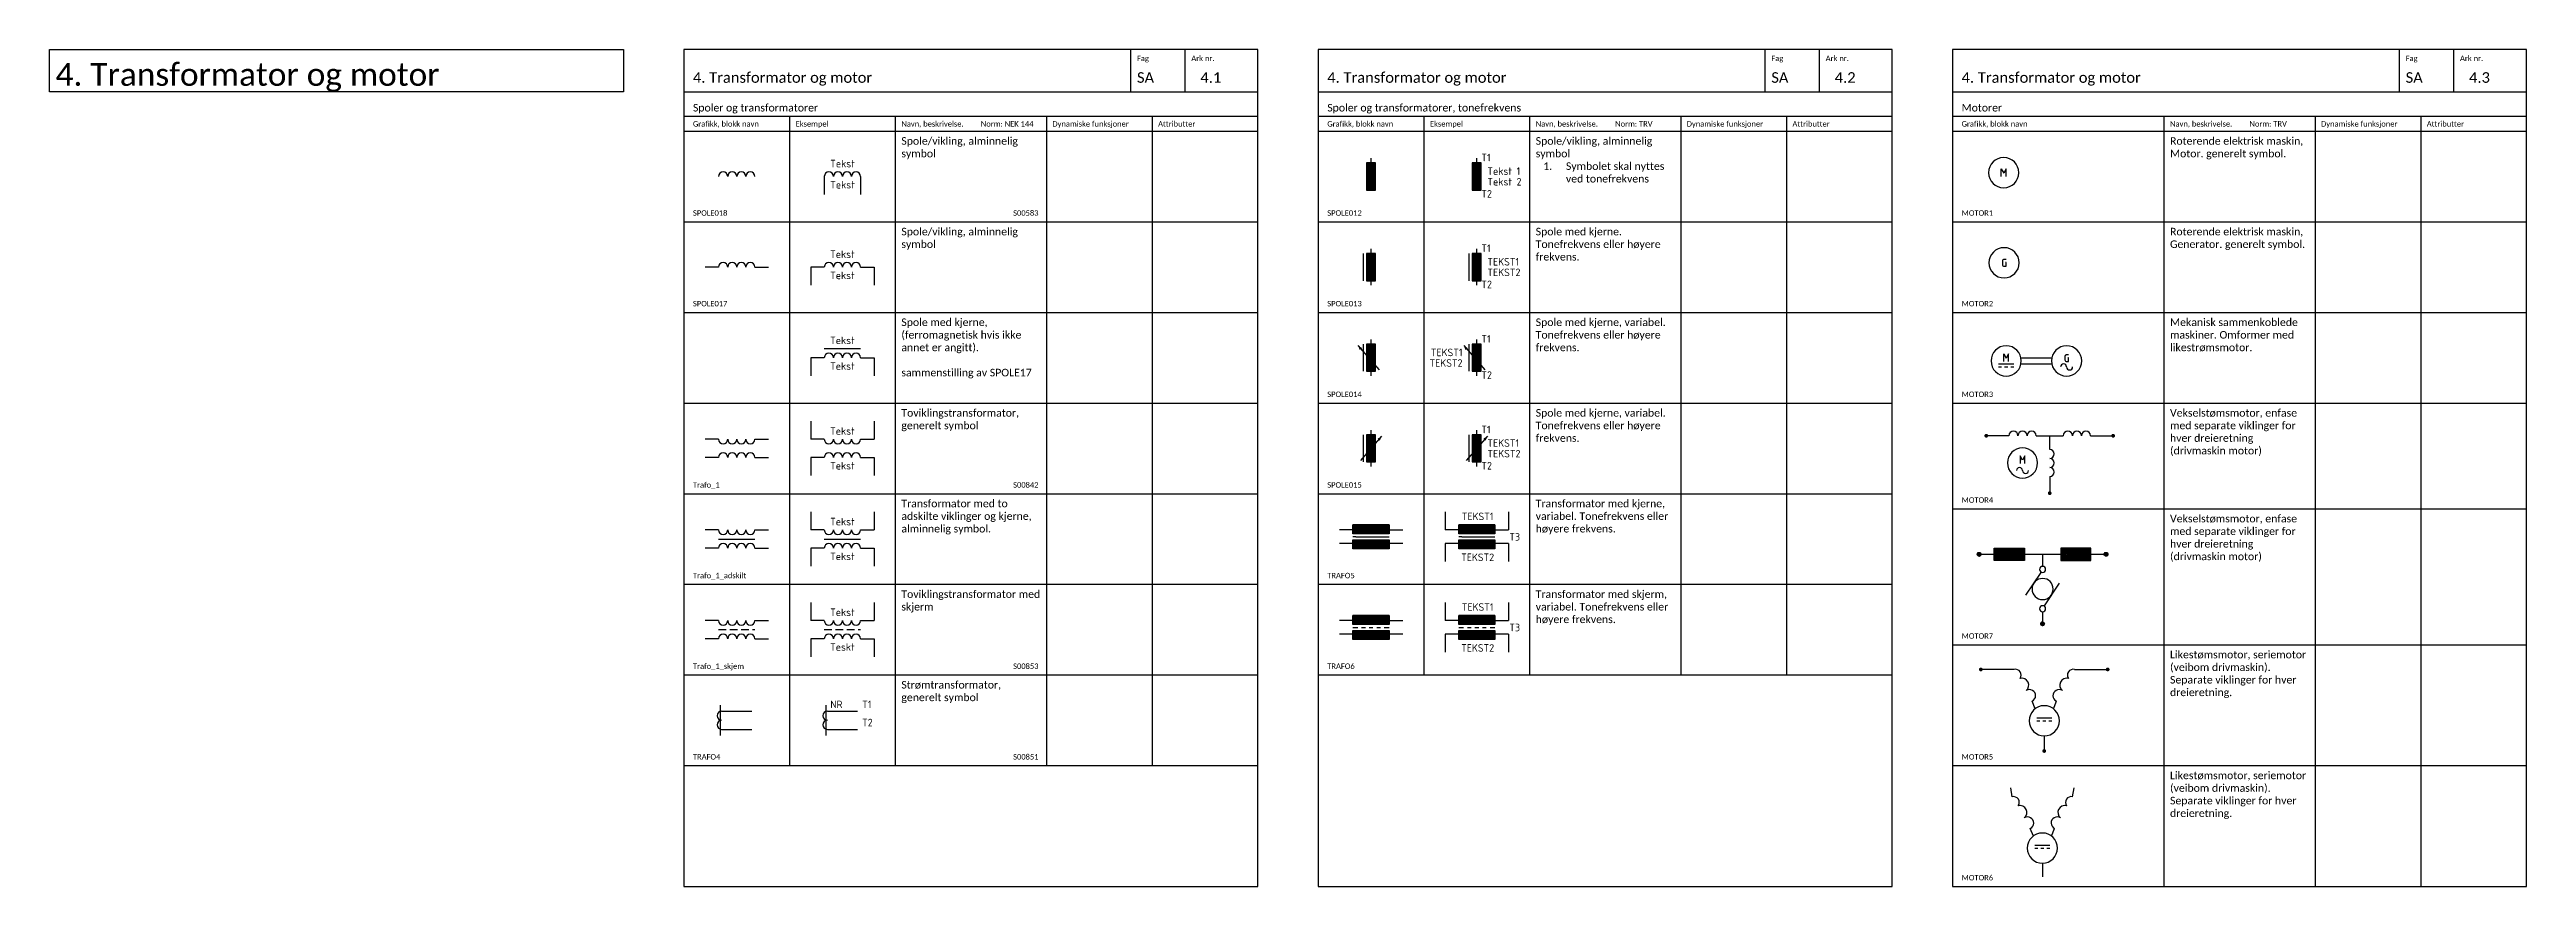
# Model space of a CAD drawing. Extents: x -220 to 1240, y -2179 to 277.
# Drawn here: x -210 to 610, y -921 to -644 of the extents above; entities that cross this region are included whole.
import ezdxf
from ezdxf.enums import TextEntityAlignment as Align

# ---------------------------------------------------------------- set-up
doc = ezdxf.new("R2010")
doc.units = 0
doc.linetypes.add('HIDDEN_Signal', pattern=[3.75, 2.5, -1.25])
for name, color, linetype in [('KOMP-TEKST25', 2, 'Continuous'), ('KOMPONENTER', 2, 'Continuous'), ('RAMME', 5, 'Continuous'), ('RAMME SYMBOLER', 4, 'Continuous'), ('RAMME TEKST', 7, 'Continuous'), ('Sig-komponenter', 2, 'Continuous')]:
    doc.layers.add(name, color=color, linetype=linetype)
doc.styles.add('Calibri', font='calibri.ttf')
doc.styles.add('ISO25', font='iso3098.shx', dxfattribs={"height": 2.5})
pattern_1 = [(0, (5e-13, -338.25), (0, 6.985), [5.08, -1.905]), (90, (5e-13, -338.25), (-6.985, 4e-16), [5.08, -1.905])]
pattern_2 = [(0, (62.5, -307), (0, 6.985), [5.08, -1.905]), (90, (62.5, -307), (-6.985, 4e-16), [5.08, -1.905])]
pattern_3 = [(0, (-210, -307), (0, 6.985), [5.08, -1.905]), (90, (-210, -307), (-6.985, 4e-16), [5.08, -1.905])]

msp = doc.modelspace()

# ---------------------------------------------------------------- texts
at = {"layer": 'RAMME TEKST', "linetype": 'ByBlock', "style": 'Calibri'}
for s, height, p in [('Fag', 1.8, (150, -647.8)), ('Ark nr.', 1.8, (168, -647.8)), ('Fag', 1.8, (360, -647.8)), ('Ark nr.', 1.8, (378, -647.8)), ('Fag', 1.8, (570, -647.8)), ('Ark nr.', 1.8, (588, -647.8)), ('4. Transformator og motor', 3.5, (3, -655)), ('SA', 3.5, (150, -655)), ('4.1', 3.5, (171, -655)), ('4. Transformator og motor', 3.5, (213, -655)), ('SA', 3.5, (360, -655)), ('4.2', 3.5, (381, -655)), ('4. Transformator og motor', 3.5, (423, -655)), ('SA', 3.5, (570, -655)), ('4.3', 3.5, (591, -655)), ('Spoler og transformatorer', 2.5, (3, -664.5)), ('Spoler og transformatorer, tonefrekvens', 2.5, (213, -664.5)), ('Motorer', 2.5, (423, -664.5)), ('Grafikk, blokk navn', 1.8, (3, -669.5)), ('Eksempel', 1.8, (37, -669.5)), ('Navn, beskrivelse.         Norm: NEK 144', 1.8, (72, -669.5)), ('Dynamiske funksjoner', 1.8, (122, -669.5)), ('Attributter', 1.8, (157, -669.5)), ('Grafikk, blokk navn', 1.8, (213, -669.5)), ('Eksempel', 1.8, (247, -669.5)), ('Navn, beskrivelse.         Norm: TRV', 1.8, (282, -669.5)), ('Dynamiske funksjoner', 1.8, (332, -669.5)), ('Attributter', 1.8, (367, -669.5)), ('Grafikk, blokk navn', 1.8, (423, -669.5)), ('Navn, beskrivelse.         Norm: TRV', 1.8, (492, -669.5)), ('Dynamiske funksjoner', 1.8, (542, -669.5)), ('Attributter', 1.8, (577, -669.5)), ('SPOLE018', 1.8, (3, -699)), ('S00583', 1.8, (109, -699)), ('SPOLE012', 1.8, (213, -699)), ('MOTOR1', 1.8, (423, -699)), ('SPOLE017', 1.8, (3, -729)), ('SPOLE013', 1.8, (213, -729)), ('MOTOR2', 1.8, (423, -729)), ('SPOLE014', 1.8, (213, -759)), ('MOTOR3', 1.8, (423, -759)), ('Trafo_1', 1.8, (3, -789)), ('S00842', 1.8, (109, -789)), ('SPOLE015', 1.8, (213, -789)), ('MOTOR4', 1.8, (423, -794)), ('Trafo_1_adskilt', 1.8, (3, -819)), ('TRAFO5', 1.8, (213, -819)), ('MOTOR7', 1.8, (423, -839)), ('Trafo_1_skjem', 1.8, (3, -849)), ('S00853', 1.8, (109, -849)), ('TRAFO6', 1.8, (213, -849)), ('TRAFO4', 1.8, (3, -879)), ('S00851', 1.8, (109, -879)), ('MOTOR5', 1.8, (423, -879)), ('MOTOR6', 1.8, (423, -919))]:
    msp.add_text(s, height=height, dxfattribs=at).set_placement(p)
at = {"layer": 'RAMME TEKST', "style": 'Calibri'}
msp.add_text('4. Transformator og motor', height=7.5, dxfattribs=at).set_placement((-208, -656))
at = {"layer": 'RAMME TEKST', "linetype": 'ByBlock', "char_height": 2.5, "width": 46, "attachment_point": 1, "style": 'Calibri'}
for s, insert in [('Spole/vikling, alminnelig symbol', (72, -673)), ('Spole/vikling, alminnelig symbol\\P\\pxi-3,l4,t4;1.^ISymbolet skal nyttes ved tonefrekvens', (282, -673)), ('Roterende elektrisk maskin,\\PMotor. generelt symbol.', (492, -673)), ('Spole/vikling, alminnelig symbol', (72, -703)), ('Spole med kjerne. Tonefrekvens eller høyere frekvens.', (282, -703)), ('Roterende elektrisk maskin,\\PGenerator. generelt symbol.', (492, -703)), ('Spole med kjerne, (ferromagnetisk hvis ikke annet er angitt).\\P\\Psammenstilling av SPOLE17', (72, -733)), ('Spole med kjerne, variabel. Tonefrekvens eller høyere frekvens.', (282, -733)), ('Mekanisk sammenkoblede maskiner. Omformer med likestrømsmotor.', (492, -733)), ('Toviklingstransformator, generelt symbol', (72, -763)), ('Spole med kjerne, variabel. Tonefrekvens eller høyere frekvens.', (282, -763)), ('Vekselstømsmotor, enfase med separate viklinger for hver dreieretning (drivmaskin motor)', (492, -763)), ('Transformator med to adskilte viklinger og kjerne, alminnelig symbol.', (72, -793)), ('Transformator med kjerne, variabel. Tonefrekvens eller høyere frekvens.', (282, -793)), ('Vekselstømsmotor, enfase med separate viklinger for hver dreieretning (drivmaskin motor)', (492, -798)), ('Toviklingstransformator med skjerm', (72, -823)), ('Transformator med skjerm, variabel. Tonefrekvens eller høyere frekvens.', (282, -823)), ('Likestømsmotor, seriemotor (veibom drivmaskin). Separate viklinger for hver dreieretning.', (492, -843)), ('Strømtransformator, generelt symbol', (72, -853)), ('Likestømsmotor, seriemotor (veibom drivmaskin). Separate viklinger for hver dreieretning.', (492, -883))]:
    msp.add_mtext(s, dxfattribs=dict(at, insert=insert))

# ---------------------------------------------------------------- blocks, each defined once
blk = doc.blocks.new('MOTOR1')
at = {"layer": 'KOMPONENTER', "color": 0, "linetype": 'ByBlock', "lineweight": -2}
for p, q in [((-0.81, -3.75), (0, -5.18)), ((-0.81, -6.25), (-0.81, -3.75)), ((0.81, -3.75), (0, -5.18)), ((0.81, -6.25), (0.81, -3.75))]:
    blk.add_line(p, q, dxfattribs=at)
for start, end in [(0, 180), (180, 0)]:
    blk.add_arc((0, -5), 5, start, end, dxfattribs=at)
at = {"layer": 'KOMP-TEKST25', "linetype": 'ByBlock', "lineweight": -2, "style": 'ISO25'}
for tag, p in [('TILKOPL1', (1.5, 1.5)), ('TEKST1', (7.5, -5.5)), ('TILKOPL2', (1.5, -13.5))]:
    blk.add_attdef(tag, p, '', height=2.5, dxfattribs=at)
blk = doc.blocks.new('MOTOR2')
at = {"layer": 'KOMPONENTER', "color": 0, "linetype": 'ByBlock', "lineweight": -2}
blk.add_lwpolyline([(0.69, -3.87), (0.05, -3.87, 0.428578), (-0.56, -4.51), (-0.56, -5.52, 0.419256), (0.06, -6.13), (0.69, -6.13), (0.69, -4.87), (0.44, -4.87)], format="xyb", dxfattribs=at)
for start, end in [(0, 180), (180, 0)]:
    blk.add_arc((0, -5), 5, start, end, dxfattribs=at)
at = {"layer": 'KOMP-TEKST25', "linetype": 'ByBlock', "lineweight": -2, "style": 'ISO25'}
for tag, p in [('TILKOPL1', (1.5, 1.5)), ('TEKST1', (7.5, -5.5)), ('TILKOPL2', (1.5, -13.5))]:
    blk.add_attdef(tag, p, '', height=2.5, dxfattribs=at)
blk = doc.blocks.new('MOTOR3')
at = {"layer": 'KOMPONENTER', "color": 0, "linetype": 'ByBlock', "lineweight": -2}
for p, q in [((-0.81, -5.17), (-0.81, -2.67)), ((-0.81, -2.67), (0, -4.11)), ((0.81, -2.67), (0, -4.11)), ((0.81, -5.17), (0.81, -2.67))]:
    blk.add_line(p, q, dxfattribs=at)
for points in [[(5, -5, 1), (-5, -5, 1), (5, -5, 1)], [(25, -5, 1), (15, -5, 1), (25, -5, 1)], [(20.69, -2.99), (20.05, -2.99, 0.428578), (19.44, -3.62), (19.44, -4.64, 0.419256), (20.06, -5.24), (20.69, -5.24), (20.69, -3.99), (20.44, -3.99)]]:
    blk.add_lwpolyline(points, format="xyb", dxfattribs=at)
for points in [[(-2.5, -6), (2.5, -6)], [(-2.5, -7), (-1.5, -7)], [(-0.5, -7), (0.5, -7)], [(1.5, -7), (2.5, -7)], [(5, -4), (15, -4)], [(5, -6), (15, -6)]]:
    blk.add_lwpolyline(points, dxfattribs=at)
for centre, start, end in [((19, -7), 0, 180), ((21, -7), 180, 0)]:
    blk.add_arc(centre, 1, start, end, dxfattribs=at)
at = {"layer": 'KOMP-TEKST25', "linetype": 'ByBlock', "lineweight": -2, "style": 'ISO25'}
for tag, p in [('TILKOPL1', (1.5, 1.5)), ('T1', (6, -2.5)), ('TILKOPL2', (21.5, 1.5)), ('TILKOPL3', (1.5, -13.5)), ('TILKOPL4', (21.5, -13.5))]:
    blk.add_attdef(tag, p, '', height=2.5, dxfattribs=at)
blk = doc.blocks.new('MOTOR4')
at = {"layer": 'KOMPONENTER', "color": 0, "linetype": 'ByBlock', "lineweight": -2, "const_width": 0.625}
for points in [[(-0.31, 0, 1), (0.31, 0, 1)], [(41.69, 0, 1), (42.31, 0, 1)], [(20.69, -19, 1), (21.31, -19, 1)]]:
    blk.add_lwpolyline(points, format="xyb", close=True, dxfattribs=at)
at = {"layer": 'KOMPONENTER', "color": 0, "linetype": 'ByBlock', "lineweight": -2}
for points in [[(7.5, 0), (0, 0)], [(16.5, 0), (25.5, 0)], [(21, -4.5), (21, 0)], [(34.5, 0), (42, 0)], [(21, -13.5), (21, -19)]]:
    blk.add_lwpolyline(points, dxfattribs=at)
at = {"layer": 'KOMPONENTER', "color": 0, "linetype": 'ByBlock'}
blk.add_lwpolyline([(17, -9, 1), (7, -9, 1), (17, -9, 1)], format="xyb", dxfattribs=at)
at = {"layer": 'KOMPONENTER', "color": 0}
blk.add_lwpolyline([(12.81, -9.17), (12.81, -6.67), (12, -8.11), (11.19, -6.67), (11.19, -9.17)], dxfattribs=at)
at = {"layer": 'KOMPONENTER', "color": 0, "linetype": 'ByBlock', "lineweight": -2}
for centre, start, end in [((9, 0), 0, 180), ((12, 0), 0, 180), ((15, 0), 0, 180), ((27, 0), 0, 180), ((30, 0), 0, 180), ((33, 0), 0, 180), ((21, -6), 270, 90), ((21, -9), 270, 90), ((21, -12), 270, 90)]:
    blk.add_arc(centre, 1.5, start, end, dxfattribs=at)
at = {"layer": 'KOMPONENTER', "color": 0, "linetype": 'ByBlock'}
for centre, start, end in [((11, -11.5), 0, 180), ((13, -11.5), 180, 0)]:
    blk.add_arc(centre, 1, start, end, dxfattribs=at)
at = {"layer": 'KOMP-TEKST25', "linetype": 'ByBlock', "lineweight": -2, "style": 'ISO25'}
blk.add_attdef('TEKST1', text='', height=2.5, dxfattribs=at).set_placement((21.01, 3), align=Align.CENTER)
for tag, p in [('TILKOPL1', (-1, -4)), ('TILKOPL2', (41, -4)), ('TILKOPL3', (22.5, -20.5))]:
    blk.add_attdef(tag, p, '', height=2.5, dxfattribs=at)
blk = doc.blocks.new('MOTOR5')
at = {"layer": 'KOMPONENTER', "color": 0, "linetype": 'ByBlock', "lineweight": -2, "const_width": 0.625}
for points in [[(0.31, 0, -1), (-0.31, 0, -1)], [(41.69, 0, 1), (42.31, 0, 1)], [(20.69, -27, 1), (21.31, -27, 1)]]:
    blk.add_lwpolyline(points, format="xyb", close=True, dxfattribs=at)
at = {"layer": 'KOMPONENTER', "color": 0, "linetype": 'ByBlock', "lineweight": -2}
for points in [[(11, 0), (0, 0)], [(31, 0), (42, 0)], [(18, -13), (17, -10.5)], [(18.5, -16), (23.5, -16)], [(24, -13), (25, -10.5)], [(18.5, -17), (19.5, -17)], [(20.5, -17), (21.5, -17)], [(21, -22), (21, -27)], [(22.5, -17), (23.5, -17)]]:
    blk.add_lwpolyline(points, dxfattribs=at)
blk.add_lwpolyline([(26, -17, 1), (16, -17, 1), (26, -17, 1)], format="xyb", dxfattribs=at)
for centre, radius, start, end in [((11.43, -1.88), 1.93, 324.71, 102.65), ((30.57, -1.88), 1.93, 77.35, 215.29), ((13.6, -5.2), 2.28, 307.89, 105.26), ((16.11, -8.69), 2.02, 296.23, 123.25), ((25.89, -8.69), 2.02, 56.75, 243.77), ((28.4, -5.2), 2.28, 74.74, 232.11)]:
    blk.add_arc(centre, radius, start, end, dxfattribs=at)
at = {"layer": 'KOMP-TEKST25', "linetype": 'ByBlock', "lineweight": -2, "style": 'ISO25'}
for tag, p in [('TILKOPL1', (-1, 1.46)), ('TILKOPL2', (41, 1.46)), ('TEKST1', (27.5, -18)), ('TILKOPL3', (22.5, -28))]:
    blk.add_attdef(tag, p, '', height=2.5, dxfattribs=at)
blk = doc.blocks.new('MOTOR6')
at = {"layer": 'KOMPONENTER', "color": 0, "linetype": 'ByBlock', "lineweight": -2}
for points in [[(0.5, -3), (0, 0)], [(20.5, -3), (21, 0)], [(7.5, -16), (6.5, -13.5)], [(13.5, -16), (14.5, -13.5)], [(8, -19), (13, -19)], [(8, -20), (9, -20)], [(10, -20), (11, -20)], [(12, -20), (13, -20)], [(10.5, -25), (10.5, -29.5)]]:
    blk.add_lwpolyline(points, dxfattribs=at)
blk.add_lwpolyline([(15.5, -20, 1), (5.5, -20, 1), (15.5, -20, 1)], format="xyb", dxfattribs=at)
for centre, radius, start, end in [((0.93, -4.88), 1.93, 324.71, 102.65), ((3.1, -8.2), 2.28, 307.89, 105.26), ((17.9, -8.2), 2.28, 74.74, 232.11), ((20.07, -4.88), 1.93, 77.35, 215.29), ((5.61, -11.69), 2.02, 296.23, 123.25), ((15.39, -11.69), 2.02, 56.75, 243.77)]:
    blk.add_arc(centre, radius, start, end, dxfattribs=at)
at = {"layer": 'KOMP-TEKST25', "linetype": 'ByBlock', "lineweight": -2, "style": 'ISO25'}
for tag, p in [('TILKOPL1', (1.59, -1.54)), ('TILKOPL2', (22.51, -1.54)), ('TEKST1', (17, -21)), ('TILKOPL3', (12, -31))]:
    blk.add_attdef(tag, p, '', height=2.5, dxfattribs=at)
blk = doc.blocks.new('SPOLE012')
at = {"layer": 'KOMPONENTER', "color": 0, "linetype": 'ByBlock', "lineweight": -2}
for points in [[(0, -1.5), (0, 0)], [(-1.5, -1.5), (-1.5, -10.5)], [(1.5, -1.5), (-1.5, -1.5)], [(-1.25, -1.75), (-1.25, -10.25)], [(1.25, -1.75), (-1.25, -1.75)], [(-1, -2), (-1, -10)], [(1, -2), (-1, -2)], [(-0.75, -2.25), (-0.75, -9.75)], [(0.75, -2.25), (-0.75, -2.25)], [(-0.5, -2.5), (-0.5, -9.5)], [(0.5, -2.5), (-0.5, -2.5)], [(-0.25, -2.75), (-0.25, -9.25)], [(0.25, -2.75), (-0.25, -2.75)], [(0, -3), (0, -9)], [(0.25, -9.25), (0.25, -2.75)], [(0.5, -9.5), (0.5, -2.5)], [(0.75, -9.75), (0.75, -2.25)], [(1, -10), (1, -2)], [(1.25, -10.25), (1.25, -1.75)], [(1.5, -10.5), (1.5, -1.5)], [(-1.5, -10.5), (1.5, -10.5)], [(-1.25, -10.25), (1.25, -10.25)], [(-1, -10), (1, -10)], [(-0.75, -9.75), (0.75, -9.75)], [(-0.5, -9.5), (0.5, -9.5)], [(-0.25, -9.25), (0.25, -9.25)]]:
    blk.add_lwpolyline(points, dxfattribs=at)
blk.add_solid([(-1.52, -10.49), (1.5, -10.49), (-1.52, -1.49), (1.46, -1.53)], dxfattribs=at)
at = {"layer": 'KOMP-TEKST25', "linetype": 'ByBlock', "lineweight": -2, "style": 'ISO25'}
for tag, p in [('TILKOPL1', (1.5, -1)), ('TEKST1', (3.5, -5.5)), ('TEKST2', (3.5, -9)), ('TILKOPL2', (1.5, -13))]:
    blk.add_attdef(tag, p, '', height=2.5, dxfattribs=at)
blk = doc.blocks.new('SPOLE013')
at = {"layer": 'KOMPONENTER', "color": 0, "linetype": 'ByBlock', "lineweight": -2}
for points in [[(0, -1.5), (0, 0)], [(-2.5, -10.5), (-2.5, -1.5)], [(-1.5, -1.5), (-1.5, -10.5)], [(1.5, -1.5), (-1.5, -1.5)], [(-1.25, -1.75), (-1.25, -10.25)], [(1.25, -1.75), (-1.25, -1.75)], [(-1, -2), (-1, -10)], [(1, -2), (-1, -2)], [(-0.75, -2.25), (-0.75, -9.75)], [(0.75, -2.25), (-0.75, -2.25)], [(-0.5, -2.5), (-0.5, -9.5)], [(0.5, -2.5), (-0.5, -2.5)], [(-0.25, -2.75), (-0.25, -9.25)], [(0.25, -2.75), (-0.25, -2.75)], [(0, -3), (0, -9)], [(0.25, -9.25), (0.25, -2.75)], [(0.5, -9.5), (0.5, -2.5)], [(0.75, -9.75), (0.75, -2.25)], [(1, -10), (1, -2)], [(1.25, -10.25), (1.25, -1.75)], [(1.5, -10.5), (1.5, -1.5)], [(-1.5, -10.5), (1.5, -10.5)], [(-1.25, -10.25), (1.25, -10.25)], [(-1, -10), (1, -10)], [(-0.75, -9.75), (0.75, -9.75)], [(-0.5, -9.5), (0.5, -9.5)], [(-0.25, -9.25), (0.25, -9.25)], [(0, -12), (0, -10.5)]]:
    blk.add_lwpolyline(points, dxfattribs=at)
blk.add_solid([(-1.52, -10.49), (1.5, -10.49), (-1.52, -1.49), (1.46, -1.53)], dxfattribs=at)
at = {"layer": 'KOMP-TEKST25', "linetype": 'ByBlock', "lineweight": -2, "style": 'ISO25'}
for tag, p in [('TILKOPL1', (1.5, -1)), ('TEKST1', (3.5, -5.5)), ('TEKST2', (3.5, -9)), ('TILKOPL2', (1.5, -13))]:
    blk.add_attdef(tag, p, '', height=2.5, dxfattribs=at)
blk = doc.blocks.new('SPOLE014')
at = {"layer": 'KOMPONENTER', "color": 0, "linetype": 'ByBlock', "lineweight": -2}
blk.add_line((-4.33, -2), (2.67, -10), dxfattribs=at)
for points in [[(0, -1.5), (0, 0)], [(-2.5, -10.5), (-2.5, -1.5)], [(-1.5, -1.5), (-1.5, -10.5)], [(1.5, -1.5), (-1.5, -1.5)], [(-1.25, -1.75), (-1.25, -10.25)], [(1.25, -1.75), (-1.25, -1.75)], [(-1, -2), (-1, -10)], [(1, -2), (-1, -2)], [(-0.75, -2.25), (-0.75, -9.75)], [(0.75, -2.25), (-0.75, -2.25)], [(-0.5, -2.5), (-0.5, -9.5)], [(0.5, -2.5), (-0.5, -2.5)], [(-0.25, -2.75), (-0.25, -9.25)], [(0.25, -2.75), (-0.25, -2.75)], [(0, -3), (0, -9)], [(0.25, -9.25), (0.25, -2.75)], [(0.5, -9.5), (0.5, -2.5)], [(0.75, -9.75), (0.75, -2.25)], [(1, -10), (1, -2)], [(1.25, -10.25), (1.25, -1.75)], [(1.5, -10.5), (1.5, -1.5)], [(-1.5, -10.5), (1.5, -10.5)], [(-1.25, -10.25), (1.25, -10.25)], [(-1, -10), (1, -10)], [(-0.75, -9.75), (0.75, -9.75)], [(-0.5, -9.5), (0.5, -9.5)], [(-0.25, -9.25), (0.25, -9.25)], [(0, -12), (0, -10.5)]]:
    blk.add_lwpolyline(points, dxfattribs=at)
blk.add_lwpolyline([(-4.33, -2, 0, 1, 0), (-3.37, -3.11, 1, 1, 0)], format="xyseb", dxfattribs=at)
blk.add_solid([(-1.52, -10.49), (1.5, -10.49), (-1.52, -1.49), (1.46, -1.53)], dxfattribs=at)
at = {"layer": 'KOMP-TEKST25', "linetype": 'ByBlock', "lineweight": -2, "style": 'ISO25'}
for tag, p in [('TILKOPL1', (1.5, -1)), ('TILKOPL2', (1.5, -13))]:
    blk.add_attdef(tag, p, '', height=2.5, dxfattribs=at)
for tag, p in [('TEKST2', (-4.72, -9)), ('TEKST1', (-4.72, -5.5))]:
    blk.add_attdef(tag, text='', height=2.5, dxfattribs=at).set_placement(p, align=Align.RIGHT)
blk = doc.blocks.new('SPOLE015')
at = {"layer": 'KOMPONENTER', "color": 0, "linetype": 'ByBlock', "lineweight": -2}
blk.add_line((3.5, -2), (-3.5, -10), dxfattribs=at)
for points in [[(0, -1.5), (0, 0)], [(-2.5, -10.5), (-2.5, -1.5)], [(-1.5, -1.5), (-1.5, -10.5)], [(1.5, -1.5), (-1.5, -1.5)], [(-1.25, -1.75), (-1.25, -10.25)], [(1.25, -1.75), (-1.25, -1.75)], [(-1, -2), (-1, -10)], [(1, -2), (-1, -2)], [(-0.75, -2.25), (-0.75, -9.75)], [(0.75, -2.25), (-0.75, -2.25)], [(-0.5, -2.5), (-0.5, -9.5)], [(0.5, -2.5), (-0.5, -2.5)], [(-0.25, -2.75), (-0.25, -9.25)], [(0.25, -2.75), (-0.25, -2.75)], [(0, -3), (0, -9)], [(0.25, -9.25), (0.25, -2.75)], [(0.5, -9.5), (0.5, -2.5)], [(0.75, -9.75), (0.75, -2.25)], [(1, -10), (1, -2)], [(1.25, -10.25), (1.25, -1.75)], [(1.5, -10.5), (1.5, -1.5)], [(-1.5, -10.5), (1.5, -10.5)], [(-1.25, -10.25), (1.25, -10.25)], [(-1, -10), (1, -10)], [(-0.75, -9.75), (0.75, -9.75)], [(-0.5, -9.5), (0.5, -9.5)], [(-0.25, -9.25), (0.25, -9.25)], [(0, -12), (0, -10.5)]]:
    blk.add_lwpolyline(points, dxfattribs=at)
blk.add_lwpolyline([(3.5, -2, 0, 1, 0), (2.54, -3.11, 1, 1, 0)], format="xyseb", dxfattribs=at)
blk.add_solid([(-1.52, -10.49), (1.5, -10.49), (-1.52, -1.49), (1.46, -1.53)], dxfattribs=at)
at = {"layer": 'KOMP-TEKST25', "linetype": 'ByBlock', "lineweight": -2, "style": 'ISO25'}
for tag, p in [('TILKOPL1', (1.5, -1)), ('TEKST1', (3.5, -5.5)), ('TEKST2', (3.5, -9)), ('TILKOPL2', (1.5, -13))]:
    blk.add_attdef(tag, p, '', height=2.5, dxfattribs=at)
blk = doc.blocks.new('TRAFO5')
at = {"layer": 'KOMPONENTER', "color": 0, "linetype": 'ByBlock', "lineweight": -2}
for p, q in [((4.5, 0), (0, 0)), ((16.5, 0), (21, 0)), ((4.5, -4.5), (0, -4.5)), ((21, -4.5), (16.5, -4.5))]:
    blk.add_line(p, q, dxfattribs=at)
for points in [[(16.51, 1.72), (4.51, 1.72)], [(4.51, -1.28), (4.51, 1.72)], [(4.51, 0.22), (4.51, 0.22)], [(4.51, -1.28), (4.51, 0.22)], [(16.26, 1.47), (4.76, 1.47)], [(4.76, 1.47), (4.76, -1.03)], [(16.01, 1.22), (5.01, 1.22)], [(5.01, 1.22), (5.01, -0.78)], [(15.76, 0.97), (5.26, 0.97)], [(5.26, 0.97), (5.26, -0.53)], [(15.51, 0.72), (5.51, 0.72)], [(5.51, 0.72), (5.51, -0.28)], [(15.26, 0.47), (5.76, 0.47)], [(5.76, 0.47), (5.76, -0.03)], [(6.01, 0.22), (15.01, 0.22)], [(15.26, -0.03), (15.26, 0.47)], [(15.51, -0.28), (15.51, 0.72)], [(15.76, -0.53), (15.76, 0.97)], [(16.01, -0.78), (16.01, 1.22)], [(16.26, -1.03), (16.26, 1.47)], [(16.51, 1.72), (16.51, -1.28)], [(16.51, -1.28), (4.51, -1.28)], [(5.51, -2.28), (4.51, -2.28)], [(4.51, -3.28), (16.51, -3.28)], [(4.51, -3.78), (4.51, -3.28)], [(4.51, -4.78), (4.51, -3.78)], [(4.51, -6.28), (4.51, -4.78)], [(16.51, -6.28), (4.51, -6.28)], [(4.76, -1.03), (16.26, -1.03)], [(4.76, -3.53), (4.76, -6.03)], [(16.26, -3.53), (4.76, -3.53)], [(4.76, -6.03), (16.26, -6.03)], [(5.01, -0.78), (16.01, -0.78)], [(16.01, -3.78), (5.01, -3.78)], [(5.01, -3.78), (5.01, -5.78)], [(5.01, -5.78), (16.01, -5.78)], [(5.26, -0.53), (15.76, -0.53)], [(15.76, -4.03), (5.26, -4.03)], [(5.26, -4.03), (5.26, -5.53)], [(5.26, -5.53), (15.76, -5.53)], [(5.51, -0.28), (15.51, -0.28)], [(5.51, -2.28), (15.51, -2.28)], [(15.51, -4.28), (5.51, -4.28)], [(5.51, -4.28), (5.51, -5.28)], [(5.51, -5.28), (15.51, -5.28)], [(5.76, -0.03), (15.26, -0.03)], [(15.26, -4.53), (5.76, -4.53)], [(5.76, -4.53), (5.76, -5.03)], [(5.76, -5.03), (15.26, -5.03)], [(6.01, -4.78), (15.01, -4.78)], [(15.26, -5.03), (15.26, -4.53)], [(15.51, -2.28), (16.51, -2.28)], [(15.51, -5.28), (15.51, -4.28)], [(15.76, -5.53), (15.76, -4.03)], [(16.01, -5.78), (16.01, -3.78)], [(16.26, -6.03), (16.26, -3.53)], [(16.51, -3.28), (16.51, -3.78)], [(16.51, -3.78), (16.51, -4.78)], [(16.51, -4.78), (16.51, -6.28)]]:
    blk.add_lwpolyline(points, dxfattribs=at)
for points in [[(4.52, -1.23), (16.46, -1.23), (4.52, 1.7), (16.5, 1.7)], [(4.52, -6.25), (16.46, -6.25), (4.52, -3.32), (16.5, -3.32)]]:
    blk.add_solid(points, dxfattribs=at)
at = {"layer": 'KOMP-TEKST25', "linetype": 'ByBlock', "lineweight": -2, "style": 'ISO25'}
for tag, p in [('TEKST1', (10.77, 3.23)), ('TEKST2', (10.77, -10.3))]:
    blk.add_attdef(tag, text='', height=2.5, dxfattribs=at).set_placement(p, align=Align.CENTER)
blk.add_attdef('TEKST3', (21.26, -3.54), '', height=2.5, dxfattribs=at)
blk = doc.blocks.new('TRAFO6')
at = {"layer": 'KOMPONENTER', "color": 0, "linetype": 'ByBlock', "lineweight": -2}
for p, q in [((4.5, 0), (0, 0)), ((16.5, 0), (21, 0)), ((4.5, -4.5), (0, -4.5)), ((4.51, -2.28), (6.15, -2.28)), ((7.38, -2.28), (8.63, -2.28)), ((9.87, -2.28), (11.13, -2.28)), ((12.39, -2.28), (13.64, -2.28)), ((14.89, -2.28), (16.51, -2.28)), ((21, -4.5), (16.5, -4.5))]:
    blk.add_line(p, q, dxfattribs=at)
for points in [[(16.51, 1.72), (4.51, 1.72)], [(4.51, -1.28), (4.51, 1.72)], [(4.51, -1.28), (4.51, 0.22)], [(4.51, 0.22), (4.51, 0.22)], [(16.26, 1.47), (4.76, 1.47)], [(4.76, 1.47), (4.76, -1.03)], [(16.01, 1.22), (5.01, 1.22)], [(5.01, 1.22), (5.01, -0.78)], [(15.76, 0.97), (5.26, 0.97)], [(5.26, 0.97), (5.26, -0.53)], [(15.51, 0.72), (5.51, 0.72)], [(5.51, 0.72), (5.51, -0.28)], [(15.26, 0.47), (5.76, 0.47)], [(5.76, 0.47), (5.76, -0.03)], [(6.01, 0.22), (15.01, 0.22)], [(15.26, -0.03), (15.26, 0.47)], [(15.51, -0.28), (15.51, 0.72)], [(15.76, -0.53), (15.76, 0.97)], [(16.01, -0.78), (16.01, 1.22)], [(16.26, -1.03), (16.26, 1.47)], [(16.51, 1.72), (16.51, -1.28)], [(16.51, -1.28), (4.51, -1.28)], [(4.51, -3.28), (16.51, -3.28)], [(4.51, -3.78), (4.51, -3.28)], [(4.51, -4.78), (4.51, -3.78)], [(4.51, -6.28), (4.51, -4.78)], [(16.51, -6.28), (4.51, -6.28)], [(4.76, -1.03), (16.26, -1.03)], [(16.26, -3.53), (4.76, -3.53)], [(4.76, -3.53), (4.76, -6.03)], [(4.76, -6.03), (16.26, -6.03)], [(5.01, -0.78), (16.01, -0.78)], [(16.01, -3.78), (5.01, -3.78)], [(5.01, -3.78), (5.01, -5.78)], [(5.01, -5.78), (16.01, -5.78)], [(5.26, -0.53), (15.76, -0.53)], [(15.76, -4.03), (5.26, -4.03)], [(5.26, -4.03), (5.26, -5.53)], [(5.26, -5.53), (15.76, -5.53)], [(5.51, -0.28), (15.51, -0.28)], [(15.51, -4.28), (5.51, -4.28)], [(5.51, -4.28), (5.51, -5.28)], [(5.51, -5.28), (15.51, -5.28)], [(5.76, -0.03), (15.26, -0.03)], [(15.26, -4.53), (5.76, -4.53)], [(5.76, -4.53), (5.76, -5.03)], [(5.76, -5.03), (15.26, -5.03)], [(6.01, -4.78), (15.01, -4.78)], [(15.26, -5.03), (15.26, -4.53)], [(15.51, -5.28), (15.51, -4.28)], [(15.76, -5.53), (15.76, -4.03)], [(16.01, -5.78), (16.01, -3.78)], [(16.26, -6.03), (16.26, -3.53)], [(16.51, -3.28), (16.51, -3.78)], [(16.51, -3.78), (16.51, -4.78)], [(16.51, -4.78), (16.51, -6.28)]]:
    blk.add_lwpolyline(points, dxfattribs=at)
for points in [[(4.52, -1.23), (16.46, -1.23), (4.52, 1.7), (16.5, 1.7)], [(4.52, -6.25), (16.46, -6.25), (4.52, -3.32), (16.5, -3.32)]]:
    blk.add_solid(points, dxfattribs=at)
at = {"layer": 'KOMP-TEKST25', "linetype": 'ByBlock', "lineweight": -2, "style": 'ISO25'}
for tag, p in [('TEKST1', (10.77, 3.23)), ('TEKST2', (10.77, -10.3))]:
    blk.add_attdef(tag, text='', height=2.5, dxfattribs=at).set_placement(p, align=Align.CENTER)
blk.add_attdef('TEKST3', (21.26, -3.54), '', height=2.5, dxfattribs=at)
blk = doc.blocks.new('SPOLE017')
at = {"layer": 'KOMPONENTER', "color": 0, "linetype": 'ByBlock', "lineweight": -2}
for points in [[(4.5, 0), (0, 0)], [(16.5, 0), (21, 0)]]:
    blk.add_lwpolyline(points, dxfattribs=at)
for centre in [(6, 0), (9, 0), (12, 0), (15, 0)]:
    blk.add_arc(centre, 1.5, 0, 180, dxfattribs=at)
at = {"layer": 'KOMP-TEKST25', "linetype": 'ByBlock', "lineweight": -2, "style": 'ISO25'}
for tag, p in [('TEKST1', (10.49, 3)), ('TEKST2', (10.49, -4))]:
    blk.add_attdef(tag, text='', height=2.5, dxfattribs=at).set_placement(p, align=Align.CENTER)
blk = doc.blocks.new('SPOLE018')
at = {"layer": 'KOMPONENTER', "color": 0, "linetype": 'ByBlock', "lineweight": -2}
for centre in [(1.5, 0), (4.5, 0), (7.5, 0), (10.5, 0)]:
    blk.add_arc(centre, 1.5, 0, 180, dxfattribs=at)
at = {"layer": 'KOMP-TEKST25', "linetype": 'ByBlock', "lineweight": -2, "style": 'ISO25'}
for tag, p in [('TEKST1', (6.02, 3)), ('TEKST2', (6.02, -4))]:
    blk.add_attdef(tag, text='', height=2.5, dxfattribs=at).set_placement(p, align=Align.CENTER)
blk = doc.blocks.new('Trafo_1')
at = {"color": 0, "linetype": 'ByBlock', "lineweight": -2}
for points in [[(4.5, 0), (0, 0)], [(16.5, 0), (21, 0)], [(4.5, -6), (0, -6)], [(16.5, -6), (21, -6)]]:
    blk.add_lwpolyline(points, dxfattribs=at)
for centre, start, end in [((6, 0), 180, 0), ((9, 0), 180, 0), ((12, 0), 180, 0), ((15, 0), 180, 0), ((6, -6), 0, 180), ((9, -6), 0, 180), ((12, -6), 0, 180), ((15, -6), 0, 180)]:
    blk.add_arc(centre, 1.5, start, end, dxfattribs=at)
at = {"layer": 'KOMP-TEKST25', "linetype": 'ByBlock', "lineweight": -2, "style": 'ISO25'}
for tag, p in [('TEKST1', (10.49, 1.5)), ('TEKST2', (10.49, -10))]:
    blk.add_attdef(tag, text='', height=2.5, dxfattribs=at).set_placement(p, align=Align.CENTER)
blk.add_attdef('TEKST3', (24, -4), '', height=2.5, dxfattribs=at)
blk = doc.blocks.new('Trafo_1_adskilt')
at = {"color": 0, "linetype": 'ByBlock', "lineweight": -2}
blk.add_line((4.5, -3), (16.5, -3), dxfattribs=at)
for points in [[(4.5, 0), (0, 0)], [(16.5, 0), (21, 0)], [(4.5, -6), (0, -6)], [(16.5, -6), (21, -6)]]:
    blk.add_lwpolyline(points, dxfattribs=at)
for centre, start, end in [((6, 0), 180, 0), ((9, 0), 180, 0), ((12, 0), 180, 0), ((15, 0), 180, 0), ((6, -6), 0, 180), ((9, -6), 0, 180), ((12, -6), 0, 180), ((15, -6), 0, 180)]:
    blk.add_arc(centre, 1.5, start, end, dxfattribs=at)
at = {"layer": 'KOMP-TEKST25', "linetype": 'ByBlock', "lineweight": -2, "style": 'ISO25'}
for tag, p in [('TEKST1', (10.49, 1.5)), ('TEKST2', (10.49, -10))]:
    blk.add_attdef(tag, text='', height=2.5, dxfattribs=at).set_placement(p, align=Align.CENTER)
blk.add_attdef('TEKST3', (24, -4), '', height=2.5, dxfattribs=at)
blk = doc.blocks.new('Trafo_1_skjem')
at = {"color": 0, "linetype": 'HIDDEN_Signal', "lineweight": -2}
blk.add_line((4.5, -3), (16.5, -3), dxfattribs=at)
at = {"color": 0, "linetype": 'ByBlock', "lineweight": -2}
for points in [[(4.5, 0), (0, 0)], [(16.5, 0), (21, 0)], [(4.5, -6), (0, -6)], [(16.5, -6), (21, -6)]]:
    blk.add_lwpolyline(points, dxfattribs=at)
for centre, start, end in [((6, 0), 180, 0), ((9, 0), 180, 0), ((12, 0), 180, 0), ((15, 0), 180, 0), ((6, -6), 0, 180), ((9, -6), 0, 180), ((12, -6), 0, 180), ((15, -6), 0, 180)]:
    blk.add_arc(centre, 1.5, start, end, dxfattribs=at)
at = {"layer": 'KOMP-TEKST25', "linetype": 'ByBlock', "lineweight": -2, "style": 'ISO25'}
for tag, p in [('TEKST1', (10.49, 1.5)), ('TEKST2', (10.49, -10))]:
    blk.add_attdef(tag, text='', height=2.5, dxfattribs=at).set_placement(p, align=Align.CENTER)
blk.add_attdef('TEKST3', (24, -4), '', height=2.5, dxfattribs=at)
blk = doc.blocks.new('TRAFO4')
at = {"color": 0, "linetype": 'ByBlock', "lineweight": -2}
for points in [[(-10.5, 2), (-10.5, -8)], [(-10, 0), (-2, 0)], [(-2, 0), (0, 0)], [(-10, -6), (-2, -6)], [(-2, -6), (0, -6)]]:
    blk.add_lwpolyline(points, dxfattribs=at)
for centre in [(-10, -1.5), (-10, -4.5)]:
    blk.add_arc(centre, 1.5, 90, 270, dxfattribs=at)
at = {"layer": 'KOMP-TEKST25', "linetype": 'ByBlock', "lineweight": -2, "style": 'ISO25'}
for tag, p in [('TEKST', (-9, 1)), ('TILKOPL1', (1.5, 1)), ('TILKOPL2', (1.5, -5))]:
    blk.add_attdef(tag, p, '', height=2.5, dxfattribs=at)
blk = doc.blocks.new('MOTOR7')
at = {"layer": 'KOMPONENTER', "linetype": 'ByBlock', "lineweight": -2}
h = blk.add_hatch(dxfattribs=at)
h.set_pattern_fill('ANSI31', color=0, scale=0.025)
h.paths.add_polyline_path([(0.62, 0, 1), (-0.62, 0, 1)])
h = blk.add_hatch(dxfattribs=at)
h.set_pattern_fill('ANSI31', color=0, scale=0.025)
h.set_pattern_definition([(45, (42, 0), (-0.0561266, 0.0561266), [])])
h.paths.add_polyline_path([(42.62, 0, 1), (41.38, 0, 1)])
h = blk.add_hatch(dxfattribs=at)
h.set_pattern_fill('ANSI31', color=0, scale=0.025)
h.set_pattern_definition([(45, (21, -23), (-0.0561266, 0.0561266), [])])
h.paths.add_polyline_path([(21.62, -23, 1), (20.38, -23, 1)])
at = {"layer": 'KOMPONENTER', "color": 0, "linetype": 'ByBlock', "lineweight": -2}
for points in [[(0, 0), (5, 0)], [(5, 2), (15, 2)], [(5, 0), (5, 2)], [(5, -2), (5, 0)], [(14.75, 1.75), (5.25, 1.75)], [(5.25, 1.75), (5.25, -1.75)], [(14.5, 1.5), (5.5, 1.5)], [(5.5, 1.5), (5.5, -1.5)], [(14.25, 1.25), (5.75, 1.25)], [(5.75, 1.25), (5.75, -1.25)], [(14, 1), (6, 1)], [(6, 1), (6, -1)], [(6.25, 1), (6.25, -0.75)], [(13.75, 0.75), (6.25, 0.75)], [(13.5, 0.5), (6.5, 0.5)], [(6.5, 0.5), (6.5, -0.5)], [(13.25, 0.25), (6.75, 0.25)], [(6.75, 0.25), (6.75, -0.25)], [(7, 0), (12.75, 0)], [(12.75, 0), (13, 0)], [(13.25, -0.25), (13.25, 0.25)], [(13.5, -0.5), (13.5, 0.5)], [(13.75, -0.75), (13.75, 0.75)], [(14, -1), (14, 1)], [(14.25, -1.25), (14.25, 1.25)], [(14.5, -1.5), (14.5, 1.5)], [(14.75, -1.75), (14.75, 1.75)], [(15, 2), (15, -2)], [(15, 0), (27, 0)], [(21, 0), (21, -4)], [(37, 2), (27, 2)], [(27, 2), (27, -2)], [(27, 1), (27, 1)], [(36.75, 1.75), (27.25, 1.75)], [(27.25, 1.75), (27.25, -1.75)], [(36.5, 1.5), (27.5, 1.5)], [(27.5, 1.5), (27.5, -1.5)], [(36.25, 1.25), (27.75, 1.25)], [(27.75, 1.25), (27.75, -1.25)], [(28, 1), (36, 1)], [(28, 1), (28, -1)], [(35.75, 0.75), (28.25, 0.75)], [(28.25, 0.75), (28.25, -0.75)], [(35.5, 0.5), (28.5, 0.5)], [(28.5, 0.5), (28.5, -0.5)], [(35.25, 0.25), (28.75, 0.25)], [(28.75, -0.25), (28.75, 0.25)], [(29, 0), (35, 0)], [(35.25, -0.25), (35.25, 0.25)], [(35.5, -0.5), (35.5, 0.5)], [(35.75, 0.75), (35.75, 0.75)], [(35.75, 0.75), (35.75, 0.75)], [(35.75, 0.75), (35.75, -0.75)], [(36, -1), (36, 1)], [(36.25, -1.25), (36.25, 1.25)], [(36.5, -1.5), (36.5, 1.5)], [(36.75, -1.75), (36.75, 1.75)], [(37, -2), (37, 2)], [(37, 0), (42, 0)], [(15, -2), (5, -2)], [(5.25, -1.75), (14.75, -1.75)], [(5.5, -1.5), (14.25, -1.5)], [(5.75, -1.25), (14.25, -1.25)], [(6, -1), (14, -1)], [(6.25, -0.75), (13.75, -0.75)], [(6.5, -0.5), (13.5, -0.5)], [(6.75, -0.25), (13.25, -0.25)], [(14.25, -1.5), (14.5, -1.5)], [(15.5, -13.5), (20.5, -6)], [(27, -2), (37, -2)], [(27.25, -1.75), (36.75, -1.75)], [(27.5, -1.5), (36.5, -1.5)], [(27.75, -1.25), (36.25, -1.25)], [(28, -1), (36, -1)], [(28.25, -0.75), (35.75, -0.75)], [(28.5, -0.5), (35.5, -0.5)], [(28.75, -0.25), (35.25, -0.25)], [(29, -0.25), (28.75, -0.25)], [(26.5, -9.5), (21.5, -17)], [(21, -19), (21, -23)]]:
    blk.add_lwpolyline(points, dxfattribs=at)
for points in [[(24.5, -11.5, 1), (17.5, -11.5, 1), (24.5, -11.5, 1)], [(22, -5, 1), (20, -5, 1), (22, -5, 1)], [(22, -18, 1), (20, -18, 1), (22, -18, 1)]]:
    blk.add_lwpolyline(points, format="xyb", dxfattribs=at)
for centre in [(0, 0), (42, 0), (21, -23)]:
    blk.add_circle(centre, 0.624, dxfattribs=at)
at = {"layer": 'KOMP-TEKST25', "linetype": 'ByBlock', "lineweight": -2, "style": 'ISO25'}
blk.add_attdef('TILKOPL1', text='', height=2.5, dxfattribs=at).set_placement((3.76, -3.98), align=Align.RIGHT)
for tag, p in [('TILKOPL2', (38.77, -3.98)), ('TEKST1', (27.5, -12.5)), ('TILKOPL3', (22.5, -23.49))]:
    blk.add_attdef(tag, p, '', height=2.5, dxfattribs=at)

# ---------------------------------------------------------------- hatches: boundary and pattern name
h = msp.add_hatch()
h.set_pattern_fill('ANGLE', color=256)
h.set_pattern_definition(pattern_3)
h.paths.add_polyline_path([(293.13, -685.62), (296.13, -685.62), (296.13, -684.62), (293.13, -684.62)])
h = msp.add_hatch()
h.set_pattern_fill('ANGLE', color=256)
h.set_pattern_definition(pattern_3)
h.paths.add_polyline_path([(314.38, -685.62), (311.38, -685.62), (311.38, -684.62), (314.38, -684.62)])
h = msp.add_hatch()
h.set_pattern_fill('ANGLE', color=256)
h.set_pattern_definition(pattern_2)
h.paths.add_polyline_path([(355.63, -685.62), (358.63, -685.62), (358.63, -684.62), (355.63, -684.62)])
h = msp.add_hatch()
h.set_pattern_fill('ANGLE', color=256)
h.set_pattern_definition(pattern_2)
h.paths.add_polyline_path([(376.88, -685.62), (373.88, -685.62), (373.88, -684.62), (376.88, -684.62)])
h = msp.add_hatch()
h.set_pattern_fill('ANGLE', color=256)
h.set_pattern_definition([(0, (-482.5, -338.25), (0, 6.985), [5.08, -1.905]), (90, (-482.5, -338.25), (-6.985, 4e-16), [5.08, -1.905])])
h.paths.add_polyline_path([(20.63, -716.88), (23.63, -716.88), (23.63, -715.88), (20.63, -715.88)])
h = msp.add_hatch()
h.set_pattern_fill('ANGLE', color=256)
h.set_pattern_definition(pattern_1)
h.paths.add_polyline_path([(293.13, -716.88), (296.13, -716.88), (296.13, -715.88), (293.13, -715.88)])
h = msp.add_hatch()
h.set_pattern_fill('ANGLE', color=256)
h.set_pattern_definition([(0, (-210, -338.25), (0, 6.985), [5.08, -1.905]), (90, (-210, -338.25), (-6.985, 4e-16), [5.08, -1.905])])
h.paths.add_polyline_path([(293.13, -716.88), (296.13, -716.88), (296.13, -715.88), (293.13, -715.88)])
h = msp.add_hatch()
h.set_pattern_fill('ANGLE', color=256)
h.set_pattern_definition(pattern_1)
h.paths.add_polyline_path([(314.38, -716.88), (311.38, -716.88), (311.38, -715.88), (314.38, -715.88)])
h = msp.add_hatch()
h.set_pattern_fill('ANGLE', color=256)
h.set_pattern_definition([(0, (62.5, -338.25), (0, 6.985), [5.08, -1.905]), (90, (62.5, -338.25), (-6.985, 4e-16), [5.08, -1.905])])
h.paths.add_polyline_path([(355.63, -716.88), (358.63, -716.88), (358.63, -715.88), (355.63, -715.88)])

# ---------------------------------------------------------------- linework, layer by layer
at = {"layer": 'RAMME'}
for points in [[(-210, -644), (-20, -644), (-20, -658), (-210, -658)], [(190, -644), (0, -644), (0, -921), (190, -921)], [(400, -644), (210, -644), (210, -921), (400, -921)], [(610, -644), (420, -644), (420, -921), (610, -921)]]:
    msp.add_lwpolyline(points, close=True, dxfattribs=at)
for points in [[(0, -658), (190, -658)], [(210, -658), (400, -658)], [(420, -658), (610, -658)]]:
    msp.add_lwpolyline(points, dxfattribs=at)
at = {"layer": 'RAMME SYMBOLER'}
for p, q in [((148, -658), (148, -644)), ((166, -658), (166, -644)), ((358, -658), (358, -644)), ((376, -658), (376, -644)), ((568, -658), (568, -644)), ((586, -658), (586, -644)), ((0, -666), (190, -666)), ((0, -671), (190, -671)), ((35, -666), (35, -881)), ((70, -666), (70, -881)), ((120, -666), (120, -881)), ((155, -666), (155, -881)), ((210, -666), (400, -666)), ((210, -671), (400, -671)), ((245, -666), (245, -851)), ((280, -666), (280, -851)), ((330, -666), (330, -851)), ((365, -666), (365, -851)), ((420, -666), (610, -666)), ((420, -671), (610, -671)), ((490, -666), (490, -921)), ((540, -666), (540, -921)), ((575, -666), (575, -921)), ((0, -701), (190, -701)), ((210, -701), (400, -701)), ((420, -701), (610, -701)), ((0, -731), (190, -731)), ((210, -731), (400, -731)), ((420, -731), (610, -731)), ((0, -761), (190, -761)), ((210, -761), (400, -761)), ((420, -761), (610, -761)), ((0, -791), (190, -791)), ((210, -791), (400, -791)), ((420, -796), (610, -796)), ((0, -821), (190, -821)), ((210, -821), (400, -821)), ((420, -841), (610, -841)), ((0, -851), (190, -851)), ((210, -851), (400, -851)), ((0, -881), (190, -881)), ((420, -881), (610, -881))]:
    msp.add_line(p, q, dxfattribs=at)
at = {"layer": 'Sig-komponenter'}
for p, q in [((46.5, -686), (46.5, -692)), ((58.5, -686), (58.5, -692)), ((42, -716), (42, -722)), ((63, -716), (63, -722)), ((42, -746), (42, -752)), ((46.5, -743), (58.5, -743)), ((63, -746), (63, -752)), ((42, -767), (42, -773)), ((63, -767), (63, -773)), ((42, -779), (42, -785)), ((63, -779), (63, -785)), ((42, -797), (42, -803)), ((63, -797), (63, -803)), ((252, -797), (252, -803)), ((273, -797), (273, -803)), ((42, -809), (42, -815)), ((63, -809), (63, -815)), ((252, -807.5), (252, -813.5)), ((273, -807.5), (273, -813.5)), ((42, -827), (42, -833)), ((63, -827), (63, -833)), ((252, -827), (252, -833)), ((273, -827), (273, -833)), ((42, -839), (42, -845)), ((63, -839), (63, -845)), ((252, -837.5), (252, -843.5)), ((273, -837.5), (273, -843.5))]:
    msp.add_line(p, q, dxfattribs=at)

# ---------------------------------------------------------------- block references
for name, p, values in [('SPOLE018', (46.5, -686), {'TEKST1': 'Tekst', 'TEKST2': 'Tekst'}), ('SPOLE012', (262.5, -680), {'TILKOPL1': 'T1', 'TILKOPL2': 'T2', 'TEKST1': 'Tekst 1', 'TEKST2': 'Tekst 2'}), ('SPOLE017', (42, -716), {'TEKST1': 'Tekst', 'TEKST2': 'Tekst'}), ('SPOLE013', (262.5, -710), {'TILKOPL1': 'T1', 'TILKOPL2': 'T2', 'TEKST1': 'TEKST1', 'TEKST2': 'TEKST2'}), ('SPOLE014', (262.5, -740), {'TILKOPL1': 'T1', 'TILKOPL2': 'T2', 'TEKST1': 'TEKST1', 'TEKST2': 'TEKST2'}), ('Trafo_1', (42, -773), {'TEKST1': 'Tekst', 'TEKST2': 'Tekst'}), ('SPOLE015', (262.5, -770), {'TILKOPL1': 'T1', 'TILKOPL2': 'T2', 'TEKST1': 'TEKST1', 'TEKST2': 'TEKST2'}), ('Trafo_1_adskilt', (42, -803), {'TEKST1': 'Tekst', 'TEKST2': 'Tekst'}), ('TRAFO5', (252, -803), {'TEKST1': 'TEKST1', 'TEKST2': 'TEKST2', 'TEKST3': 'T3'}), ('TRAFO6', (252, -833), {'TEKST1': 'TEKST1', 'TEKST2': 'TEKST2', 'TEKST3': 'T3'}), ('Trafo_1_skjem', (42, -833), {'TEKST1': 'Tekst', 'TEKST2': 'Teskt'}), ('TRAFO4', (57.5, -863), {'TEKST': 'NR', 'TILKOPL1': 'T1', 'TILKOPL2': 'T2'})]:
    msp.add_blockref(name, p, dxfattribs=at).add_auto_attribs(values)
for name, p in [('SPOLE012', (227.5, -680)), ('MOTOR1', (436.94, -679.75)), ('SPOLE018', (11.5, -686)), ('SPOLE013', (227.5, -710)), ('MOTOR2', (437.07, -709.58)), ('SPOLE017', (7, -716)), ('SPOLE014', (227.5, -740)), ('MOTOR3', (437.75, -742.05)), ('SPOLE015', (227.5, -770)), ('MOTOR4', (431.17, -771.83)), ('Trafo_1', (7, -773)), ('Trafo_1_adskilt', (7, -803)), ('TRAFO5', (217, -803)), ('MOTOR7', (428.81, -811.07)), ('Trafo_1_skjem', (7, -833)), ('TRAFO6', (217, -833)), ('MOTOR5', (429.37, -849.17)), ('TRAFO4', (22.5, -863)), ('MOTOR6', (439.25, -888.31))]:
    msp.add_blockref(name, p, dxfattribs=at)
ref = msp.add_blockref('SPOLE017', (42, -746), dxfattribs=at)
ref.add_attrib('TEKST1', 'Tekst', dxfattribs={"layer": 'KOMP-TEKST25', "linetype": 'ByBlock', "lineweight": -2, "height": 2.5, "style": 'ISO25'}).set_placement((52.49, -741.5), align=Align.CENTER)
ref.add_attrib('TEKST2', 'Tekst', dxfattribs={"layer": 'KOMP-TEKST25', "linetype": 'ByBlock', "lineweight": -2, "height": 2.5, "style": 'ISO25'}).set_placement((52.49, -750), align=Align.CENTER)

msp.set_redraw_order([(e.dxf.handle, doc.entitydb.next_handle()) for e in msp.query("TEXT MTEXT ATTDEF DIMENSION ARC_DIMENSION")])  # texts and dimensions are drawn at this point

doc.saveas('drawing.dxf')
